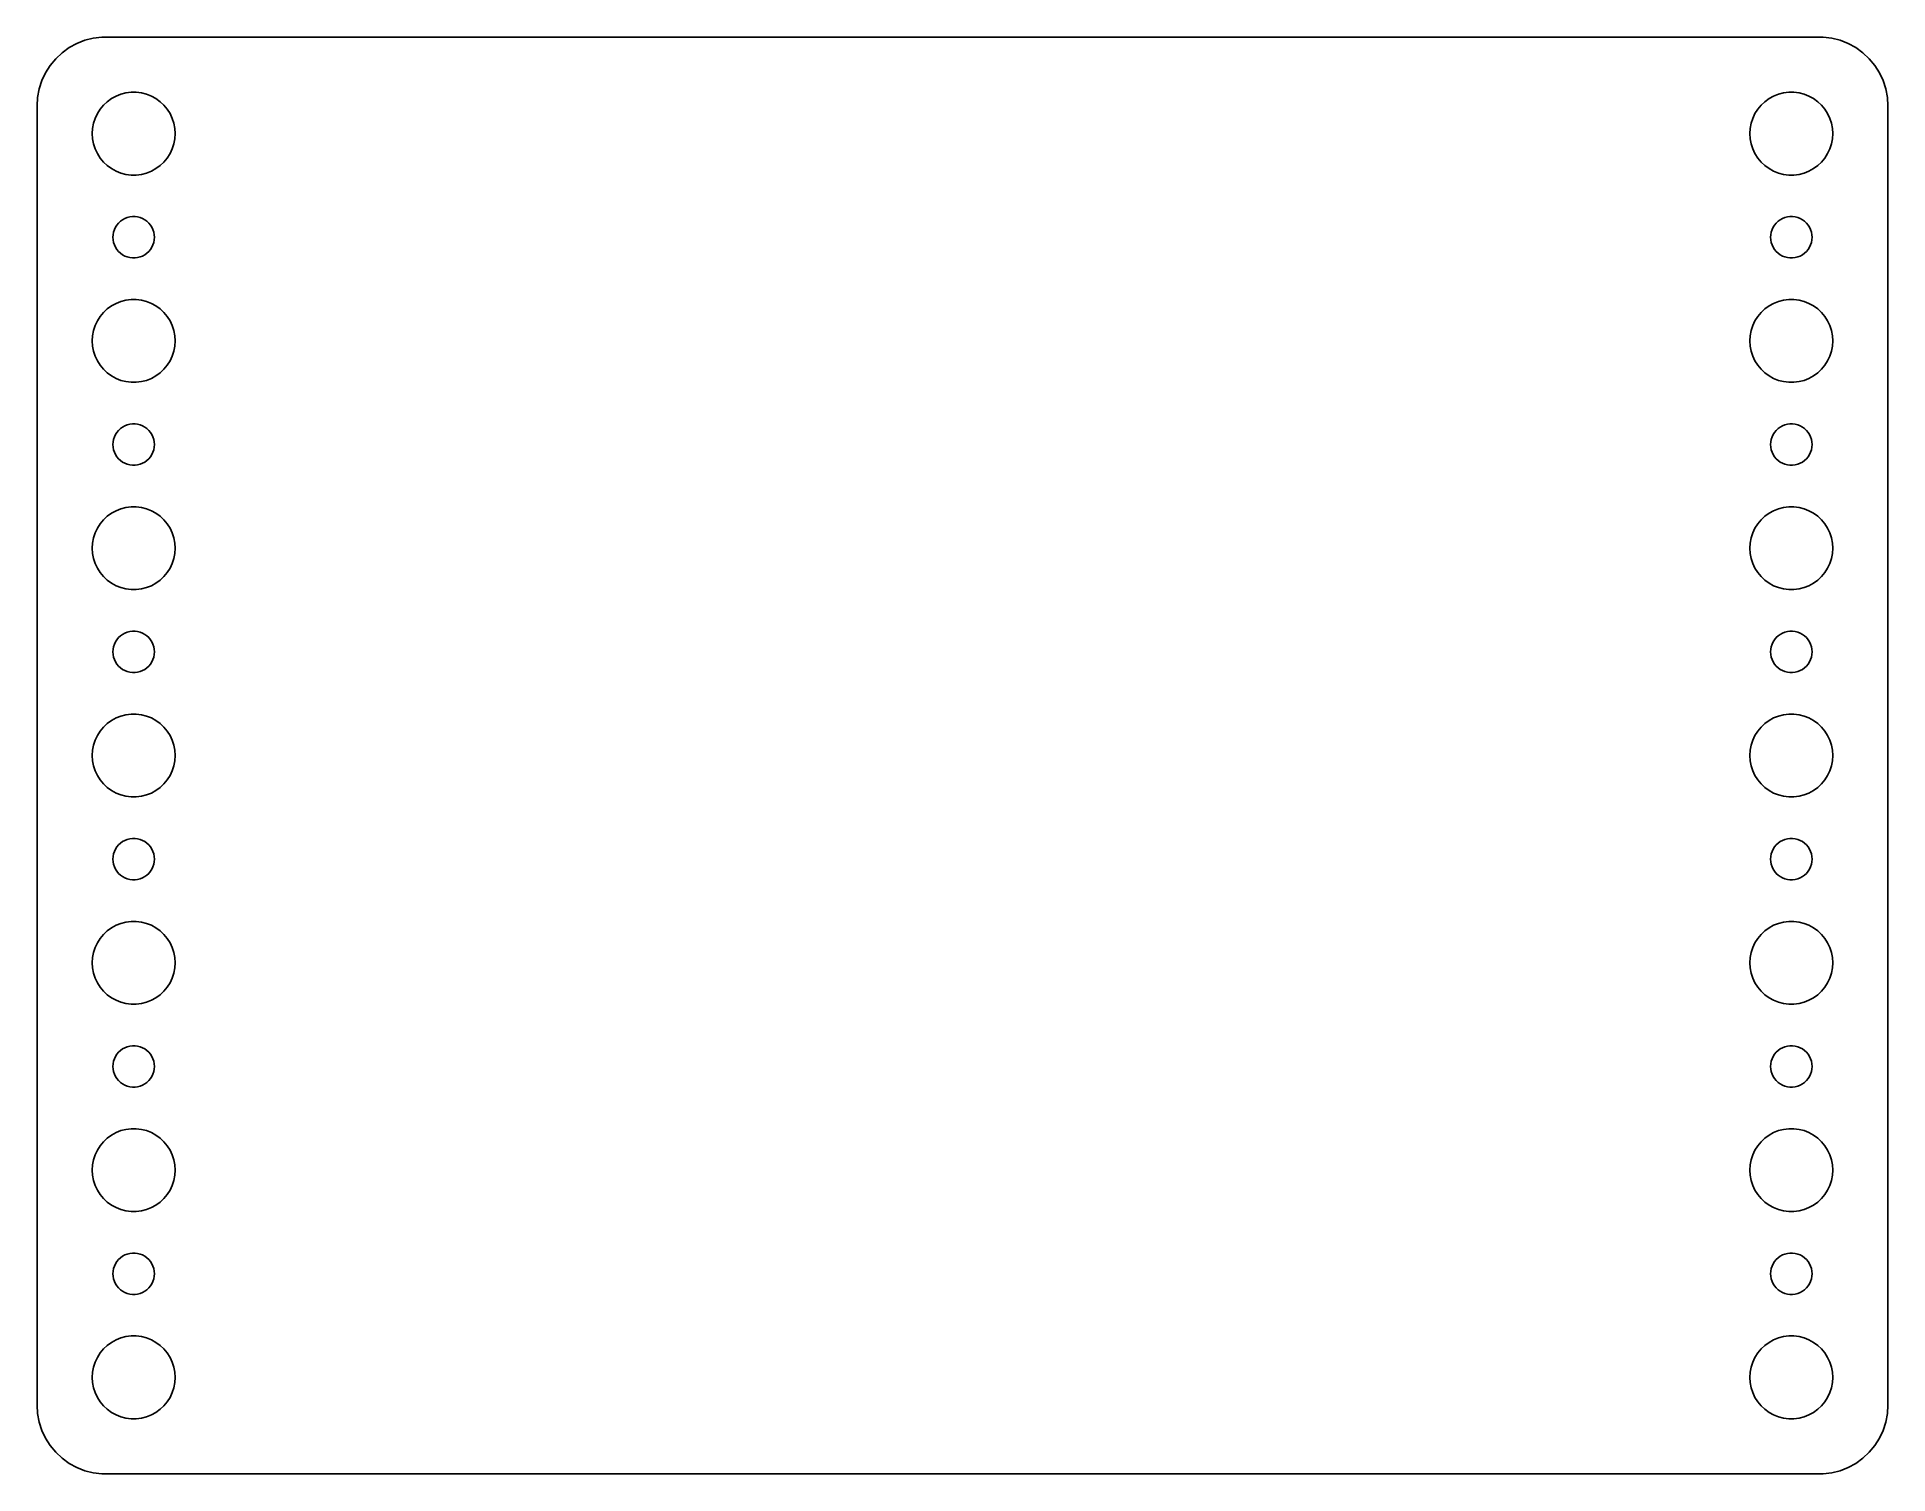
# Model space of a CAD drawing. Header units: metres. Extents: x -67 to 67, y -52 to 52.
import ezdxf

# ---------------------------------------------------------------- set-up
doc = ezdxf.new("R2010")
doc.units = ezdxf.units.M

msp = doc.modelspace()

# ---------------------------------------------------------------- linework, layer by layer
for p, q in [((-64.6791, 51.2216), (-65.1871, 50.8526)), ((-64.1289, 51.5241), (-64.6791, 51.2216)), ((-63.5451, 51.7553), (-64.1289, 51.5241)), ((-62.9369, 51.9114), (-63.5451, 51.7553)), ((-62.3139, 51.9901), (-62.9369, 51.9114)), ((62.3139, 51.9901), (-62.3139, 51.9901)), ((62.9369, 51.9114), (62.3139, 51.9901)), ((63.5451, 51.7553), (62.9369, 51.9114)), ((64.1289, 51.5241), (63.5451, 51.7553)), ((64.6791, 51.2216), (64.1289, 51.5241)), ((65.1871, 50.8526), (64.6791, 51.2216)), ((-66.0451, 49.9389), (-66.3815, 49.4088)), ((-65.6448, 50.4227), (-66.0451, 49.9389)), ((-65.1871, 50.8526), (-65.6448, 50.4227)), ((65.6448, 50.4227), (65.1871, 50.8526)), ((66.0451, 49.9389), (65.6448, 50.4227)), ((66.3815, 49.4088), (66.0451, 49.9389)), ((-66.8429, 48.2434), (-66.9606, 47.6267)), ((-66.6489, 48.8406), (-66.8429, 48.2434)), ((-66.3815, 49.4088), (-66.6489, 48.8406)), ((66.6489, 48.8406), (66.3815, 49.4088)), ((66.8429, 48.2434), (66.6489, 48.8406)), ((66.9606, 47.6267), (66.8429, 48.2434)), ((-66.9606, 47.6267), (-67, 47)), ((-67, 47), (-67, -47)), ((-62.427, 46.7634), (-62.1869, 47.0536)), ((-62.1869, 47.0536), (-61.9123, 47.3115)), ((-61.9123, 47.3115), (-61.6075, 47.533)), ((-61.6075, 47.533), (-61.2773, 47.7145)), ((-61.2773, 47.7145), (-60.927, 47.8532)), ((-60.927, 47.8532), (-60.5621, 47.9469)), ((-60.5621, 47.9469), (-60.1884, 47.9941)), ((-60.1884, 47.9941), (-59.8116, 47.9941)), ((-59.8116, 47.9941), (-59.4379, 47.9469)), ((-59.4379, 47.9469), (-59.0729, 47.8532)), ((-59.0729, 47.8532), (-58.7227, 47.7145)), ((-58.7227, 47.7145), (-58.3925, 47.533)), ((-58.3925, 47.533), (-58.0877, 47.3115)), ((-58.0877, 47.3115), (-57.8131, 47.0536)), ((-57.8131, 47.0536), (-57.5729, 46.7634)), ((57.5729, 46.7634), (57.8131, 47.0536)), ((57.8131, 47.0536), (58.0877, 47.3115)), ((58.0877, 47.3115), (58.3925, 47.533)), ((58.3925, 47.533), (58.7227, 47.7145)), ((58.7227, 47.7145), (59.0729, 47.8532)), ((59.0729, 47.8532), (59.4379, 47.9469)), ((59.4379, 47.9469), (59.8116, 47.9941)), ((59.8116, 47.9941), (60.1884, 47.9941)), ((60.1884, 47.9941), (60.5621, 47.9469)), ((60.5621, 47.9469), (60.927, 47.8532)), ((60.927, 47.8532), (61.2773, 47.7145)), ((61.2773, 47.7145), (61.6075, 47.533)), ((61.6075, 47.533), (61.9123, 47.3115)), ((61.9123, 47.3115), (62.1869, 47.0536)), ((62.1869, 47.0536), (62.427, 46.7634)), ((67, 47), (66.9606, 47.6267)), ((67, -47), (67, 47)), ((-62.9763, 45.376), (-62.9057, 45.7461)), ((-62.9057, 45.7461), (-62.7893, 46.1044)), ((-62.7893, 46.1044), (-62.6289, 46.4453)), ((-62.6289, 46.4453), (-62.427, 46.7634)), ((-57.5729, 46.7634), (-57.3711, 46.4453)), ((-57.3711, 46.4453), (-57.2107, 46.1044)), ((-57.2107, 46.1044), (-57.0942, 45.7461)), ((-57.0942, 45.7461), (-57.0237, 45.376)), ((57.0237, 45.376), (57.0942, 45.7461)), ((57.0942, 45.7461), (57.2107, 46.1044)), ((57.2107, 46.1044), (57.3711, 46.4453)), ((57.3711, 46.4453), (57.5729, 46.7634)), ((62.427, 46.7634), (62.6289, 46.4453)), ((62.6289, 46.4453), (62.7893, 46.1044)), ((62.7893, 46.1044), (62.9057, 45.7461)), ((62.9057, 45.7461), (62.9763, 45.376)), ((-63, 45), (-62.9763, 45.376)), ((-62.9763, 44.624), (-63, 45)), ((-62.9057, 44.2539), (-62.9763, 44.624)), ((-62.7893, 43.8956), (-62.9057, 44.2539)), ((-57.0942, 44.2539), (-57.2107, 43.8956)), ((-57.0237, 44.624), (-57.0942, 44.2539)), ((-57.0237, 45.376), (-57, 45)), ((-57, 45), (-57.0237, 44.624)), ((57, 45), (57.0237, 45.376)), ((57.0237, 44.624), (57, 45)), ((57.0942, 44.2539), (57.0237, 44.624)), ((57.2107, 43.8956), (57.0942, 44.2539)), ((62.9057, 44.2539), (62.7893, 43.8956)), ((62.9763, 44.624), (62.9057, 44.2539)), ((62.9763, 45.376), (63, 45)), ((63, 45), (62.9763, 44.624)), ((-62.6289, 43.5547), (-62.7893, 43.8956)), ((-62.427, 43.2366), (-62.6289, 43.5547)), ((-62.1869, 42.9464), (-62.427, 43.2366)), ((-61.9123, 42.6885), (-62.1869, 42.9464)), ((-57.8131, 42.9464), (-58.0877, 42.6885)), ((-57.5729, 43.2366), (-57.8131, 42.9464)), ((-57.3711, 43.5547), (-57.5729, 43.2366)), ((-57.2107, 43.8956), (-57.3711, 43.5547)), ((57.3711, 43.5547), (57.2107, 43.8956)), ((57.5729, 43.2366), (57.3711, 43.5547)), ((57.8131, 42.9464), (57.5729, 43.2366)), ((58.0877, 42.6885), (57.8131, 42.9464)), ((62.1869, 42.9464), (61.9123, 42.6885)), ((62.427, 43.2366), (62.1869, 42.9464)), ((62.6289, 43.5547), (62.427, 43.2366)), ((62.7893, 43.8956), (62.6289, 43.5547)), ((-61.6075, 42.467), (-61.9123, 42.6885)), ((-61.2773, 42.2855), (-61.6075, 42.467)), ((-60.927, 42.1468), (-61.2773, 42.2855)), ((-60.5621, 42.0531), (-60.927, 42.1468)), ((-60.1884, 42.0059), (-60.5621, 42.0531)), ((-59.8116, 42.0059), (-60.1884, 42.0059)), ((-59.4379, 42.0531), (-59.8116, 42.0059)), ((-59.0729, 42.1468), (-59.4379, 42.0531)), ((-58.7227, 42.2855), (-59.0729, 42.1468)), ((-58.3925, 42.467), (-58.7227, 42.2855)), ((-58.0877, 42.6885), (-58.3925, 42.467)), ((58.3925, 42.467), (58.0877, 42.6885)), ((58.7227, 42.2855), (58.3925, 42.467)), ((59.0729, 42.1468), (58.7227, 42.2855)), ((59.4379, 42.0531), (59.0729, 42.1468)), ((59.8116, 42.0059), (59.4379, 42.0531)), ((60.1884, 42.0059), (59.8116, 42.0059)), ((60.5621, 42.0531), (60.1884, 42.0059)), ((60.927, 42.1468), (60.5621, 42.0531)), ((61.2773, 42.2855), (60.927, 42.1468)), ((61.6075, 42.467), (61.2773, 42.2855)), ((61.9123, 42.6885), (61.6075, 42.467)), ((-60.6387, 38.8572), (-60.4635, 38.9266)), ((-60.4635, 38.9266), (-60.2811, 38.9734)), ((-60.2811, 38.9734), (-60.0942, 38.997)), ((-60.0942, 38.997), (-59.9058, 38.997)), ((-59.9058, 38.997), (-59.7189, 38.9734)), ((-59.7189, 38.9734), (-59.5365, 38.9266)), ((-59.5365, 38.9266), (-59.3613, 38.8572)), ((59.3613, 38.8572), (59.5365, 38.9266)), ((59.5365, 38.9266), (59.7189, 38.9734)), ((59.7189, 38.9734), (59.9058, 38.997)), ((59.9058, 38.997), (60.0942, 38.997)), ((60.0942, 38.997), (60.2811, 38.9734)), ((60.2811, 38.9734), (60.4635, 38.9266)), ((60.4635, 38.9266), (60.6387, 38.8572)), ((-61.5, 37.5), (-61.4882, 37.688)), ((-61.4882, 37.688), (-61.4529, 37.873)), ((-61.4529, 37.873), (-61.3947, 38.0522)), ((-61.3947, 38.0522), (-61.3145, 38.2226)), ((-61.3145, 38.2226), (-61.2135, 38.3817)), ((-61.2135, 38.3817), (-61.0934, 38.5268)), ((-61.0934, 38.5268), (-60.9561, 38.6558)), ((-60.9561, 38.6558), (-60.8037, 38.7665)), ((-60.8037, 38.7665), (-60.6387, 38.8572)), ((-59.3613, 38.8572), (-59.1963, 38.7665)), ((-59.1963, 38.7665), (-59.0439, 38.6558)), ((-59.0439, 38.6558), (-58.9065, 38.5268)), ((-58.9065, 38.5268), (-58.7865, 38.3817)), ((-58.7865, 38.3817), (-58.6855, 38.2226)), ((-58.6855, 38.2226), (-58.6053, 38.0522)), ((-58.6053, 38.0522), (-58.5471, 37.873)), ((-58.5471, 37.873), (-58.5118, 37.688)), ((-58.5118, 37.688), (-58.5, 37.5)), ((58.5, 37.5), (58.5118, 37.688)), ((58.5118, 37.688), (58.5471, 37.873)), ((58.5471, 37.873), (58.6053, 38.0522)), ((58.6053, 38.0522), (58.6855, 38.2226)), ((58.6855, 38.2226), (58.7865, 38.3817)), ((58.7865, 38.3817), (58.9065, 38.5268)), ((58.9065, 38.5268), (59.0439, 38.6558)), ((59.0439, 38.6558), (59.1963, 38.7665)), ((59.1963, 38.7665), (59.3613, 38.8572)), ((60.6387, 38.8572), (60.8037, 38.7665)), ((60.8037, 38.7665), (60.9561, 38.6558)), ((60.9561, 38.6558), (61.0934, 38.5268)), ((61.0934, 38.5268), (61.2135, 38.3817)), ((61.2135, 38.3817), (61.3145, 38.2226)), ((61.3145, 38.2226), (61.3947, 38.0522)), ((61.3947, 38.0522), (61.4529, 37.873)), ((61.4529, 37.873), (61.4882, 37.688)), ((61.4882, 37.688), (61.5, 37.5)), ((-61.4882, 37.312), (-61.5, 37.5)), ((-61.4529, 37.127), (-61.4882, 37.312)), ((-61.3947, 36.9478), (-61.4529, 37.127)), ((-61.3145, 36.7774), (-61.3947, 36.9478)), ((-61.2135, 36.6183), (-61.3145, 36.7774)), ((-61.0934, 36.4732), (-61.2135, 36.6183)), ((-60.9561, 36.3442), (-61.0934, 36.4732)), ((-60.8037, 36.2335), (-60.9561, 36.3442)), ((-60.6387, 36.1428), (-60.8037, 36.2335)), ((-59.1963, 36.2335), (-59.3613, 36.1428)), ((-59.0439, 36.3442), (-59.1963, 36.2335)), ((-58.9065, 36.4732), (-59.0439, 36.3442)), ((-58.7865, 36.6183), (-58.9065, 36.4732)), ((-58.6855, 36.7774), (-58.7865, 36.6183)), ((-58.6053, 36.9478), (-58.6855, 36.7774)), ((-58.5471, 37.127), (-58.6053, 36.9478)), ((-58.5118, 37.312), (-58.5471, 37.127)), ((-58.5, 37.5), (-58.5118, 37.312)), ((58.5118, 37.312), (58.5, 37.5)), ((58.5471, 37.127), (58.5118, 37.312)), ((58.6053, 36.9478), (58.5471, 37.127)), ((58.6855, 36.7774), (58.6053, 36.9478)), ((58.7865, 36.6183), (58.6855, 36.7774)), ((58.9065, 36.4732), (58.7865, 36.6183)), ((59.0439, 36.3442), (58.9065, 36.4732)), ((59.1963, 36.2335), (59.0439, 36.3442)), ((59.3613, 36.1428), (59.1963, 36.2335)), ((60.8037, 36.2335), (60.6387, 36.1428)), ((60.9561, 36.3442), (60.8037, 36.2335)), ((61.0934, 36.4732), (60.9561, 36.3442)), ((61.2135, 36.6183), (61.0934, 36.4732)), ((61.3145, 36.7774), (61.2135, 36.6183)), ((61.3947, 36.9478), (61.3145, 36.7774)), ((61.4529, 37.127), (61.3947, 36.9478)), ((61.4882, 37.312), (61.4529, 37.127)), ((61.5, 37.5), (61.4882, 37.312)), ((-60.4635, 36.0734), (-60.6387, 36.1428)), ((-60.2811, 36.0266), (-60.4635, 36.0734)), ((-60.0942, 36.003), (-60.2811, 36.0266)), ((-59.9058, 36.003), (-60.0942, 36.003)), ((-59.7189, 36.0266), (-59.9058, 36.003)), ((-59.5365, 36.0734), (-59.7189, 36.0266)), ((-59.3613, 36.1428), (-59.5365, 36.0734)), ((59.5365, 36.0734), (59.3613, 36.1428)), ((59.7189, 36.0266), (59.5365, 36.0734)), ((59.9058, 36.003), (59.7189, 36.0266)), ((60.0942, 36.003), (59.9058, 36.003)), ((60.2811, 36.0266), (60.0942, 36.003)), ((60.4635, 36.0734), (60.2811, 36.0266)), ((60.6387, 36.1428), (60.4635, 36.0734)), ((-62.1869, 32.0536), (-61.9123, 32.3115)), ((-61.9123, 32.3115), (-61.6075, 32.533)), ((-61.6075, 32.533), (-61.2773, 32.7145)), ((-61.2773, 32.7145), (-60.927, 32.8532)), ((-60.927, 32.8532), (-60.5621, 32.9469)), ((-60.5621, 32.9469), (-60.1884, 32.9941)), ((-60.1884, 32.9941), (-59.8116, 32.9941)), ((-59.8116, 32.9941), (-59.4379, 32.9469)), ((-59.4379, 32.9469), (-59.0729, 32.8532)), ((-59.0729, 32.8532), (-58.7227, 32.7145)), ((-58.7227, 32.7145), (-58.3925, 32.533)), ((-58.3925, 32.533), (-58.0877, 32.3115)), ((-58.0877, 32.3115), (-57.8131, 32.0536)), ((57.8131, 32.0536), (58.0877, 32.3115)), ((58.0877, 32.3115), (58.3925, 32.533)), ((58.3925, 32.533), (58.7227, 32.7145)), ((58.7227, 32.7145), (59.0729, 32.8532)), ((59.0729, 32.8532), (59.4379, 32.9469)), ((59.4379, 32.9469), (59.8116, 32.9941)), ((59.8116, 32.9941), (60.1884, 32.9941)), ((60.1884, 32.9941), (60.5621, 32.9469)), ((60.5621, 32.9469), (60.927, 32.8532)), ((60.927, 32.8532), (61.2773, 32.7145)), ((61.2773, 32.7145), (61.6075, 32.533)), ((61.6075, 32.533), (61.9123, 32.3115)), ((61.9123, 32.3115), (62.1869, 32.0536)), ((-62.9057, 30.7461), (-62.7893, 31.1044)), ((-62.7893, 31.1044), (-62.6289, 31.4453)), ((-62.6289, 31.4453), (-62.427, 31.7634)), ((-62.427, 31.7634), (-62.1869, 32.0536)), ((-57.8131, 32.0536), (-57.5729, 31.7634)), ((-57.5729, 31.7634), (-57.3711, 31.4453)), ((-57.3711, 31.4453), (-57.2107, 31.1044)), ((-57.2107, 31.1044), (-57.0942, 30.7461)), ((57.0942, 30.7461), (57.2107, 31.1044)), ((57.2107, 31.1044), (57.3711, 31.4453)), ((57.3711, 31.4453), (57.5729, 31.7634)), ((57.5729, 31.7634), (57.8131, 32.0536)), ((62.1869, 32.0536), (62.427, 31.7634)), ((62.427, 31.7634), (62.6289, 31.4453)), ((62.6289, 31.4453), (62.7893, 31.1044)), ((62.7893, 31.1044), (62.9057, 30.7461)), ((-63, 30), (-62.9763, 30.376)), ((-62.9763, 29.624), (-63, 30)), ((-62.9763, 30.376), (-62.9057, 30.7461)), ((-62.9057, 29.2539), (-62.9763, 29.624)), ((-57.0942, 30.7461), (-57.0237, 30.376)), ((-57.0237, 29.624), (-57.0942, 29.2539)), ((-57.0237, 30.376), (-57, 30)), ((-57, 30), (-57.0237, 29.624)), ((57, 30), (57.0237, 30.376)), ((57.0237, 29.624), (57, 30)), ((57.0237, 30.376), (57.0942, 30.7461)), ((57.0942, 29.2539), (57.0237, 29.624)), ((62.9057, 30.7461), (62.9763, 30.376)), ((62.9763, 29.624), (62.9057, 29.2539)), ((62.9763, 30.376), (63, 30)), ((63, 30), (62.9763, 29.624)), ((-62.7893, 28.8956), (-62.9057, 29.2539)), ((-62.6289, 28.5547), (-62.7893, 28.8956)), ((-62.427, 28.2366), (-62.6289, 28.5547)), ((-62.1869, 27.9464), (-62.427, 28.2366)), ((-57.5729, 28.2366), (-57.8131, 27.9464)), ((-57.3711, 28.5547), (-57.5729, 28.2366)), ((-57.2107, 28.8956), (-57.3711, 28.5547)), ((-57.0942, 29.2539), (-57.2107, 28.8956)), ((57.2107, 28.8956), (57.0942, 29.2539)), ((57.3711, 28.5547), (57.2107, 28.8956)), ((57.5729, 28.2366), (57.3711, 28.5547)), ((57.8131, 27.9464), (57.5729, 28.2366)), ((62.427, 28.2366), (62.1869, 27.9464)), ((62.6289, 28.5547), (62.427, 28.2366)), ((62.7893, 28.8956), (62.6289, 28.5547)), ((62.9057, 29.2539), (62.7893, 28.8956)), ((-61.9123, 27.6884), (-62.1869, 27.9464)), ((-61.6075, 27.467), (-61.9123, 27.6884)), ((-61.2773, 27.2855), (-61.6075, 27.467)), ((-60.927, 27.1468), (-61.2773, 27.2855)), ((-60.5621, 27.0531), (-60.927, 27.1468)), ((-60.1884, 27.0059), (-60.5621, 27.0531)), ((-59.8116, 27.0059), (-60.1884, 27.0059)), ((-59.4379, 27.0531), (-59.8116, 27.0059)), ((-59.0729, 27.1468), (-59.4379, 27.0531)), ((-58.7227, 27.2855), (-59.0729, 27.1468)), ((-58.3925, 27.467), (-58.7227, 27.2855)), ((-58.0877, 27.6884), (-58.3925, 27.467)), ((-57.8131, 27.9464), (-58.0877, 27.6884)), ((58.0877, 27.6884), (57.8131, 27.9464)), ((58.3925, 27.467), (58.0877, 27.6884)), ((58.7227, 27.2855), (58.3925, 27.467)), ((59.0729, 27.1468), (58.7227, 27.2855)), ((59.4379, 27.0531), (59.0729, 27.1468)), ((59.8116, 27.0059), (59.4379, 27.0531)), ((60.1884, 27.0059), (59.8116, 27.0059)), ((60.5621, 27.0531), (60.1884, 27.0059)), ((60.927, 27.1468), (60.5621, 27.0531)), ((61.2773, 27.2855), (60.927, 27.1468)), ((61.6075, 27.467), (61.2773, 27.2855)), ((61.9123, 27.6884), (61.6075, 27.467)), ((62.1869, 27.9464), (61.9123, 27.6884)), ((-61.4882, 22.688), (-61.4529, 22.873)), ((-61.4529, 22.873), (-61.3947, 23.0522)), ((-61.3947, 23.0522), (-61.3145, 23.2226)), ((-61.3145, 23.2226), (-61.2135, 23.3817)), ((-61.2135, 23.3817), (-61.0934, 23.5268)), ((-61.0934, 23.5268), (-60.9561, 23.6558)), ((-60.9561, 23.6558), (-60.8037, 23.7665)), ((-60.8037, 23.7665), (-60.6387, 23.8572)), ((-60.6387, 23.8572), (-60.4635, 23.9266)), ((-60.4635, 23.9266), (-60.2811, 23.9734)), ((-60.2811, 23.9734), (-60.0942, 23.997)), ((-60.0942, 23.997), (-59.9058, 23.997)), ((-59.9058, 23.997), (-59.7189, 23.9734)), ((-59.7189, 23.9734), (-59.5365, 23.9266)), ((-59.5365, 23.9266), (-59.3613, 23.8572)), ((-59.3613, 23.8572), (-59.1963, 23.7665)), ((-59.1963, 23.7665), (-59.0439, 23.6558)), ((-59.0439, 23.6558), (-58.9065, 23.5268)), ((-58.9065, 23.5268), (-58.7865, 23.3817)), ((-58.7865, 23.3817), (-58.6855, 23.2226)), ((-58.6855, 23.2226), (-58.6053, 23.0522)), ((-58.6053, 23.0522), (-58.5471, 22.873)), ((-58.5471, 22.873), (-58.5118, 22.688)), ((58.5118, 22.688), (58.5471, 22.873)), ((58.5471, 22.873), (58.6053, 23.0522)), ((58.6053, 23.0522), (58.6855, 23.2226)), ((58.6855, 23.2226), (58.7865, 23.3817)), ((58.7865, 23.3817), (58.9065, 23.5268)), ((58.9065, 23.5268), (59.0439, 23.6558)), ((59.0439, 23.6558), (59.1963, 23.7665)), ((59.1963, 23.7665), (59.3613, 23.8572)), ((59.3613, 23.8572), (59.5365, 23.9266)), ((59.5365, 23.9266), (59.7189, 23.9734)), ((59.7189, 23.9734), (59.9058, 23.997)), ((59.9058, 23.997), (60.0942, 23.997)), ((60.0942, 23.997), (60.2811, 23.9734)), ((60.2811, 23.9734), (60.4635, 23.9266)), ((60.4635, 23.9266), (60.6387, 23.8572)), ((60.6387, 23.8572), (60.8037, 23.7665)), ((60.8037, 23.7665), (60.9561, 23.6558)), ((60.9561, 23.6558), (61.0934, 23.5268)), ((61.0934, 23.5268), (61.2135, 23.3817)), ((61.2135, 23.3817), (61.3145, 23.2226)), ((61.3145, 23.2226), (61.3947, 23.0522)), ((61.3947, 23.0522), (61.4529, 22.873)), ((61.4529, 22.873), (61.4882, 22.688)), ((-61.5, 22.5), (-61.4882, 22.688)), ((-61.4882, 22.312), (-61.5, 22.5)), ((-61.4529, 22.127), (-61.4882, 22.312)), ((-61.3947, 21.9478), (-61.4529, 22.127)), ((-61.3145, 21.7774), (-61.3947, 21.9478)), ((-61.2135, 21.6183), (-61.3145, 21.7774)), ((-61.0934, 21.4732), (-61.2135, 21.6183)), ((-60.9561, 21.3442), (-61.0934, 21.4732)), ((-58.9065, 21.4732), (-59.0439, 21.3442)), ((-58.7865, 21.6183), (-58.9065, 21.4732)), ((-58.6855, 21.7774), (-58.7865, 21.6183)), ((-58.6053, 21.9478), (-58.6855, 21.7774)), ((-58.5471, 22.127), (-58.6053, 21.9478)), ((-58.5118, 22.312), (-58.5471, 22.127)), ((-58.5118, 22.688), (-58.5, 22.5)), ((-58.5, 22.5), (-58.5118, 22.312)), ((58.5, 22.5), (58.5118, 22.688)), ((58.5118, 22.312), (58.5, 22.5)), ((58.5471, 22.127), (58.5118, 22.312)), ((58.6053, 21.9478), (58.5471, 22.127)), ((58.6855, 21.7774), (58.6053, 21.9478)), ((58.7865, 21.6183), (58.6855, 21.7774)), ((58.9065, 21.4732), (58.7865, 21.6183)), ((59.0439, 21.3442), (58.9065, 21.4732)), ((61.0934, 21.4732), (60.9561, 21.3442)), ((61.2135, 21.6183), (61.0934, 21.4732)), ((61.3145, 21.7774), (61.2135, 21.6183)), ((61.3947, 21.9478), (61.3145, 21.7774)), ((61.4529, 22.127), (61.3947, 21.9478)), ((61.4882, 22.312), (61.4529, 22.127)), ((61.4882, 22.688), (61.5, 22.5)), ((61.5, 22.5), (61.4882, 22.312)), ((-60.8037, 21.2335), (-60.9561, 21.3442)), ((-60.6387, 21.1427), (-60.8037, 21.2335)), ((-60.4635, 21.0734), (-60.6387, 21.1427)), ((-60.2811, 21.0266), (-60.4635, 21.0734)), ((-60.0942, 21.003), (-60.2811, 21.0266)), ((-59.9058, 21.003), (-60.0942, 21.003)), ((-59.7189, 21.0266), (-59.9058, 21.003)), ((-59.5365, 21.0734), (-59.7189, 21.0266)), ((-59.3613, 21.1427), (-59.5365, 21.0734)), ((-59.1963, 21.2335), (-59.3613, 21.1427)), ((-59.0439, 21.3442), (-59.1963, 21.2335)), ((59.1963, 21.2335), (59.0439, 21.3442)), ((59.3613, 21.1427), (59.1963, 21.2335)), ((59.5365, 21.0734), (59.3613, 21.1427)), ((59.7189, 21.0266), (59.5365, 21.0734)), ((59.9058, 21.003), (59.7189, 21.0266)), ((60.0942, 21.003), (59.9058, 21.003)), ((60.2811, 21.0266), (60.0942, 21.003)), ((60.4635, 21.0734), (60.2811, 21.0266)), ((60.6387, 21.1427), (60.4635, 21.0734)), ((60.8037, 21.2335), (60.6387, 21.1427)), ((60.9561, 21.3442), (60.8037, 21.2335)), ((-61.9123, 17.3115), (-61.6075, 17.533)), ((-61.6075, 17.533), (-61.2773, 17.7145)), ((-61.2773, 17.7145), (-60.927, 17.8532)), ((-60.927, 17.8532), (-60.5621, 17.9469)), ((-60.5621, 17.9469), (-60.1884, 17.9941)), ((-60.1884, 17.9941), (-59.8116, 17.9941)), ((-59.8116, 17.9941), (-59.4379, 17.9469)), ((-59.4379, 17.9469), (-59.0729, 17.8532)), ((-59.0729, 17.8532), (-58.7227, 17.7145)), ((-58.7227, 17.7145), (-58.3925, 17.533)), ((-58.3925, 17.533), (-58.0877, 17.3115)), ((58.0877, 17.3115), (58.3925, 17.533)), ((58.3925, 17.533), (58.7227, 17.7145)), ((58.7227, 17.7145), (59.0729, 17.8532)), ((59.0729, 17.8532), (59.4379, 17.9469)), ((59.4379, 17.9469), (59.8116, 17.9941)), ((59.8116, 17.9941), (60.1884, 17.9941)), ((60.1884, 17.9941), (60.5621, 17.9469)), ((60.5621, 17.9469), (60.927, 17.8532)), ((60.927, 17.8532), (61.2773, 17.7145)), ((61.2773, 17.7145), (61.6075, 17.533)), ((61.6075, 17.533), (61.9123, 17.3115)), ((-62.9057, 15.7461), (-62.7893, 16.1044)), ((-62.7893, 16.1044), (-62.6289, 16.4453)), ((-62.6289, 16.4453), (-62.427, 16.7634)), ((-62.427, 16.7634), (-62.1869, 17.0536)), ((-62.1869, 17.0536), (-61.9123, 17.3115)), ((-58.0877, 17.3115), (-57.8131, 17.0536)), ((-57.8131, 17.0536), (-57.5729, 16.7634)), ((-57.5729, 16.7634), (-57.3711, 16.4453)), ((-57.3711, 16.4453), (-57.2107, 16.1044)), ((-57.2107, 16.1044), (-57.0942, 15.7461)), ((57.0942, 15.7461), (57.2107, 16.1044)), ((57.2107, 16.1044), (57.3711, 16.4453)), ((57.3711, 16.4453), (57.5729, 16.7634)), ((57.5729, 16.7634), (57.8131, 17.0536)), ((57.8131, 17.0536), (58.0877, 17.3115)), ((61.9123, 17.3115), (62.1869, 17.0536)), ((62.1869, 17.0536), (62.427, 16.7634)), ((62.427, 16.7634), (62.6289, 16.4453)), ((62.6289, 16.4453), (62.7893, 16.1044)), ((62.7893, 16.1044), (62.9057, 15.7461)), ((-63, 15), (-62.9763, 15.376)), ((-62.9763, 14.624), (-63, 15)), ((-62.9763, 15.376), (-62.9057, 15.7461)), ((-57.0942, 15.7461), (-57.0237, 15.376)), ((-57.0237, 15.376), (-57, 15)), ((-57, 15), (-57.0237, 14.624)), ((57, 15), (57.0237, 15.376)), ((57.0237, 14.624), (57, 15)), ((57.0237, 15.376), (57.0942, 15.7461)), ((62.9057, 15.7461), (62.9763, 15.376)), ((62.9763, 15.376), (63, 15)), ((63, 15), (62.9763, 14.624)), ((-62.9057, 14.2539), (-62.9763, 14.624)), ((-62.7893, 13.8956), (-62.9057, 14.2539)), ((-62.6289, 13.5547), (-62.7893, 13.8956)), ((-62.427, 13.2366), (-62.6289, 13.5547)), ((-57.3711, 13.5547), (-57.5729, 13.2366)), ((-57.2107, 13.8956), (-57.3711, 13.5547)), ((-57.0942, 14.2539), (-57.2107, 13.8956)), ((-57.0237, 14.624), (-57.0942, 14.2539)), ((57.0942, 14.2539), (57.0237, 14.624)), ((57.2107, 13.8956), (57.0942, 14.2539)), ((57.3711, 13.5547), (57.2107, 13.8956)), ((57.5729, 13.2366), (57.3711, 13.5547)), ((62.6289, 13.5547), (62.427, 13.2366)), ((62.7893, 13.8956), (62.6289, 13.5547)), ((62.9057, 14.2539), (62.7893, 13.8956)), ((62.9763, 14.624), (62.9057, 14.2539)), ((-62.1869, 12.9464), (-62.427, 13.2366)), ((-61.9123, 12.6884), (-62.1869, 12.9464)), ((-61.6075, 12.467), (-61.9123, 12.6884)), ((-61.2773, 12.2855), (-61.6075, 12.467)), ((-60.927, 12.1468), (-61.2773, 12.2855)), ((-60.5621, 12.0531), (-60.927, 12.1468)), ((-59.0729, 12.1468), (-59.4379, 12.0531)), ((-58.7227, 12.2855), (-59.0729, 12.1468)), ((-58.3925, 12.467), (-58.7227, 12.2855)), ((-58.0877, 12.6884), (-58.3925, 12.467)), ((-57.8131, 12.9464), (-58.0877, 12.6884)), ((-57.5729, 13.2366), (-57.8131, 12.9464)), ((57.8131, 12.9464), (57.5729, 13.2366)), ((58.0877, 12.6884), (57.8131, 12.9464)), ((58.3925, 12.467), (58.0877, 12.6884)), ((58.7227, 12.2855), (58.3925, 12.467)), ((59.0729, 12.1468), (58.7227, 12.2855)), ((59.4379, 12.0531), (59.0729, 12.1468)), ((60.927, 12.1468), (60.5621, 12.0531)), ((61.2773, 12.2855), (60.927, 12.1468)), ((61.6075, 12.467), (61.2773, 12.2855)), ((61.9123, 12.6884), (61.6075, 12.467)), ((62.1869, 12.9464), (61.9123, 12.6884)), ((62.427, 13.2366), (62.1869, 12.9464)), ((-60.1884, 12.0059), (-60.5621, 12.0531)), ((-59.8116, 12.0059), (-60.1884, 12.0059)), ((-59.4379, 12.0531), (-59.8116, 12.0059)), ((59.8116, 12.0059), (59.4379, 12.0531)), ((60.1884, 12.0059), (59.8116, 12.0059)), ((60.5621, 12.0531), (60.1884, 12.0059)), ((-61.4529, 7.87303), (-61.3947, 8.05219)), ((-61.3947, 8.05219), (-61.3145, 8.22263)), ((-61.3145, 8.22263), (-61.2135, 8.38167)), ((-61.2135, 8.38167), (-61.0934, 8.52681)), ((-61.0934, 8.52681), (-60.9561, 8.65576)), ((-60.9561, 8.65576), (-60.8037, 8.76648)), ((-60.8037, 8.76648), (-60.6387, 8.85724)), ((-60.6387, 8.85724), (-60.4635, 8.92657)), ((-60.4635, 8.92657), (-60.2811, 8.97342)), ((-60.2811, 8.97342), (-60.0942, 8.99704)), ((-60.0942, 8.99704), (-59.9058, 8.99704)), ((-59.9058, 8.99704), (-59.7189, 8.97342)), ((-59.7189, 8.97342), (-59.5365, 8.92657)), ((-59.5365, 8.92657), (-59.3613, 8.85724)), ((-59.3613, 8.85724), (-59.1963, 8.76648)), ((-59.1963, 8.76648), (-59.0439, 8.65576)), ((-59.0439, 8.65576), (-58.9065, 8.52681)), ((-58.9065, 8.52681), (-58.7865, 8.38167)), ((-58.7865, 8.38167), (-58.6855, 8.22263)), ((-58.6855, 8.22263), (-58.6053, 8.05219)), ((-58.6053, 8.05219), (-58.5471, 7.87303)), ((58.5471, 7.87303), (58.6053, 8.05219)), ((58.6053, 8.05219), (58.6855, 8.22263)), ((58.6855, 8.22263), (58.7865, 8.38167)), ((58.7865, 8.38167), (58.9065, 8.52681)), ((58.9065, 8.52681), (59.0439, 8.65576)), ((59.0439, 8.65576), (59.1963, 8.76648)), ((59.1963, 8.76648), (59.3613, 8.85724)), ((59.3613, 8.85724), (59.5365, 8.92657)), ((59.5365, 8.92657), (59.7189, 8.97342)), ((59.7189, 8.97342), (59.9058, 8.99704)), ((59.9058, 8.99704), (60.0942, 8.99704)), ((60.0942, 8.99704), (60.2811, 8.97342)), ((60.2811, 8.97342), (60.4635, 8.92657)), ((60.4635, 8.92657), (60.6387, 8.85724)), ((60.6387, 8.85724), (60.8037, 8.76648)), ((60.8037, 8.76648), (60.9561, 8.65576)), ((60.9561, 8.65576), (61.0934, 8.52681)), ((61.0934, 8.52681), (61.2135, 8.38167)), ((61.2135, 8.38167), (61.3145, 8.22263)), ((61.3145, 8.22263), (61.3947, 8.05219)), ((61.3947, 8.05219), (61.4529, 7.87303)), ((-61.5, 7.5), (-61.4882, 7.68799)), ((-61.4882, 7.312), (-61.5, 7.5)), ((-61.4882, 7.68799), (-61.4529, 7.87303)), ((-61.4529, 7.12695), (-61.4882, 7.312)), ((-61.3947, 6.9478), (-61.4529, 7.12695)), ((-61.3145, 6.77736), (-61.3947, 6.9478)), ((-61.2135, 6.61832), (-61.3145, 6.77736)), ((-58.6855, 6.77736), (-58.7865, 6.61832)), ((-58.6053, 6.9478), (-58.6855, 6.77736)), ((-58.5471, 7.12695), (-58.6053, 6.9478)), ((-58.5471, 7.87303), (-58.5118, 7.68799)), ((-58.5118, 7.312), (-58.5471, 7.12695)), ((-58.5118, 7.68799), (-58.5, 7.5)), ((-58.5, 7.5), (-58.5118, 7.312)), ((58.5, 7.5), (58.5118, 7.68799)), ((58.5118, 7.312), (58.5, 7.5)), ((58.5118, 7.68799), (58.5471, 7.87303)), ((58.5471, 7.12695), (58.5118, 7.312)), ((58.6053, 6.9478), (58.5471, 7.12695)), ((58.6855, 6.77736), (58.6053, 6.9478)), ((58.7865, 6.61832), (58.6855, 6.77736)), ((61.3145, 6.77736), (61.2135, 6.61832)), ((61.3947, 6.9478), (61.3145, 6.77736)), ((61.4529, 7.12695), (61.3947, 6.9478)), ((61.4529, 7.87303), (61.4882, 7.68799)), ((61.4882, 7.312), (61.4529, 7.12695)), ((61.4882, 7.68799), (61.5, 7.5)), ((61.5, 7.5), (61.4882, 7.312)), ((-61.0934, 6.47318), (-61.2135, 6.61832)), ((-60.9561, 6.34422), (-61.0934, 6.47318)), ((-60.8037, 6.23351), (-60.9561, 6.34422)), ((-60.6387, 6.14275), (-60.8037, 6.23351)), ((-60.4635, 6.07341), (-60.6387, 6.14275)), ((-60.2811, 6.02657), (-60.4635, 6.07341)), ((-60.0942, 6.00294), (-60.2811, 6.02657)), ((-59.9058, 6.00294), (-60.0942, 6.00294)), ((-59.7189, 6.02657), (-59.9058, 6.00294)), ((-59.5365, 6.07341), (-59.7189, 6.02657)), ((-59.3613, 6.14275), (-59.5365, 6.07341)), ((-59.1963, 6.23351), (-59.3613, 6.14275)), ((-59.0439, 6.34422), (-59.1963, 6.23351)), ((-58.9065, 6.47318), (-59.0439, 6.34422)), ((-58.7865, 6.61832), (-58.9065, 6.47318)), ((58.9065, 6.47318), (58.7865, 6.61832)), ((59.0439, 6.34422), (58.9065, 6.47318)), ((59.1963, 6.23351), (59.0439, 6.34422)), ((59.3613, 6.14275), (59.1963, 6.23351)), ((59.5365, 6.07341), (59.3613, 6.14275)), ((59.7189, 6.02657), (59.5365, 6.07341)), ((59.9058, 6.00294), (59.7189, 6.02657)), ((60.0942, 6.00294), (59.9058, 6.00294)), ((60.2811, 6.02657), (60.0942, 6.00294)), ((60.4635, 6.07341), (60.2811, 6.02657)), ((60.6387, 6.14275), (60.4635, 6.07341)), ((60.8037, 6.23351), (60.6387, 6.14275)), ((60.9561, 6.34422), (60.8037, 6.23351)), ((61.0934, 6.47318), (60.9561, 6.34422)), ((61.2135, 6.61832), (61.0934, 6.47318)), ((-61.6075, 2.53297), (-61.2773, 2.71448)), ((-61.2773, 2.71448), (-60.927, 2.85316)), ((-60.927, 2.85316), (-60.5621, 2.94685)), ((-60.5621, 2.94685), (-60.1884, 2.99408)), ((-60.1884, 2.99408), (-59.8116, 2.99408)), ((-59.8116, 2.99408), (-59.4379, 2.94685)), ((-59.4379, 2.94685), (-59.0729, 2.85316)), ((-59.0729, 2.85316), (-58.7227, 2.71448)), ((-58.7227, 2.71448), (-58.3925, 2.53297)), ((58.3925, 2.53297), (58.7227, 2.71448)), ((58.7227, 2.71448), (59.0729, 2.85316)), ((59.0729, 2.85316), (59.4379, 2.94685)), ((59.4379, 2.94685), (59.8116, 2.99408)), ((59.8116, 2.99408), (60.1884, 2.99408)), ((60.1884, 2.99408), (60.5621, 2.94685)), ((60.5621, 2.94685), (60.927, 2.85316)), ((60.927, 2.85316), (61.2773, 2.71448)), ((61.2773, 2.71448), (61.6075, 2.53297)), ((-62.7893, 1.10437), (-62.6289, 1.44525)), ((-62.6289, 1.44525), (-62.427, 1.76335)), ((-62.427, 1.76335), (-62.1869, 2.05363)), ((-62.1869, 2.05363), (-61.9123, 2.31154)), ((-61.9123, 2.31154), (-61.6075, 2.53297)), ((-58.3925, 2.53297), (-58.0877, 2.31154)), ((-58.0877, 2.31154), (-57.8131, 2.05363)), ((-57.8131, 2.05363), (-57.5729, 1.76335)), ((-57.5729, 1.76335), (-57.3711, 1.44525)), ((-57.3711, 1.44525), (-57.2107, 1.10437)), ((57.2107, 1.10437), (57.3711, 1.44525)), ((57.3711, 1.44525), (57.5729, 1.76335)), ((57.5729, 1.76335), (57.8131, 2.05363)), ((57.8131, 2.05363), (58.0877, 2.31154)), ((58.0877, 2.31154), (58.3925, 2.53297)), ((61.6075, 2.53297), (61.9123, 2.31154)), ((61.9123, 2.31154), (62.1869, 2.05363)), ((62.1869, 2.05363), (62.427, 1.76335)), ((62.427, 1.76335), (62.6289, 1.44525)), ((62.6289, 1.44525), (62.7893, 1.10437)), ((-63, 0), (-62.9763, 0.37599)), ((-62.9763, -0.37599), (-63, 0)), ((-62.9763, 0.37599), (-62.9057, 0.74606)), ((-62.9057, 0.74606), (-62.7893, 1.10437)), ((-57.2107, 1.10437), (-57.0942, 0.74606)), ((-57.0942, 0.74606), (-57.0237, 0.37599)), ((-57.0237, 0.37599), (-57, 0)), ((-57, 0), (-57.0237, -0.37599)), ((57, 0), (57.0237, 0.37599)), ((57.0237, -0.37599), (57, 0)), ((57.0237, 0.37599), (57.0942, 0.74606)), ((57.0942, 0.74606), (57.2107, 1.10437)), ((62.7893, 1.10437), (62.9057, 0.74606)), ((62.9057, 0.74606), (62.9763, 0.37599)), ((62.9763, 0.37599), (63, 0)), ((63, 0), (62.9763, -0.37599)), ((-62.9057, -0.74606), (-62.9763, -0.37599)), ((-62.7893, -1.10437), (-62.9057, -0.74606)), ((-62.6289, -1.44525), (-62.7893, -1.10437)), ((-57.2107, -1.10437), (-57.3711, -1.44525)), ((-57.0942, -0.74606), (-57.2107, -1.10437)), ((-57.0237, -0.37599), (-57.0942, -0.74606)), ((57.0942, -0.74606), (57.0237, -0.37599)), ((57.2107, -1.10437), (57.0942, -0.74606)), ((57.3711, -1.44525), (57.2107, -1.10437)), ((62.7893, -1.10437), (62.6289, -1.44525)), ((62.9057, -0.74606), (62.7893, -1.10437)), ((62.9763, -0.37599), (62.9057, -0.74606)), ((-62.427, -1.76335), (-62.6289, -1.44525)), ((-62.1869, -2.05363), (-62.427, -1.76335)), ((-61.9123, -2.31154), (-62.1869, -2.05363)), ((-61.6075, -2.53297), (-61.9123, -2.31154)), ((-61.2773, -2.71448), (-61.6075, -2.53297)), ((-58.3925, -2.53297), (-58.7227, -2.71448)), ((-58.0877, -2.31154), (-58.3925, -2.53297)), ((-57.8131, -2.05363), (-58.0877, -2.31154)), ((-57.5729, -1.76335), (-57.8131, -2.05363)), ((-57.3711, -1.44525), (-57.5729, -1.76335)), ((57.5729, -1.76335), (57.3711, -1.44525)), ((57.8131, -2.05363), (57.5729, -1.76335)), ((58.0877, -2.31154), (57.8131, -2.05363)), ((58.3925, -2.53297), (58.0877, -2.31154)), ((58.7227, -2.71448), (58.3925, -2.53297)), ((61.6075, -2.53297), (61.2773, -2.71448)), ((61.9123, -2.31154), (61.6075, -2.53297)), ((62.1869, -2.05363), (61.9123, -2.31154)), ((62.427, -1.76335), (62.1869, -2.05363)), ((62.6289, -1.44525), (62.427, -1.76335)), ((-60.927, -2.85316), (-61.2773, -2.71448)), ((-60.5621, -2.94685), (-60.927, -2.85316)), ((-60.1884, -2.99408), (-60.5621, -2.94685)), ((-59.8116, -2.99408), (-60.1884, -2.99408)), ((-59.4379, -2.94685), (-59.8116, -2.99408)), ((-59.0729, -2.85316), (-59.4379, -2.94685)), ((-58.7227, -2.71448), (-59.0729, -2.85316)), ((59.0729, -2.85316), (58.7227, -2.71448)), ((59.4379, -2.94685), (59.0729, -2.85316)), ((59.8116, -2.99408), (59.4379, -2.94685)), ((60.1884, -2.99408), (59.8116, -2.99408)), ((60.5621, -2.94685), (60.1884, -2.99408)), ((60.927, -2.85316), (60.5621, -2.94685)), ((61.2773, -2.71448), (60.927, -2.85316)), ((-61.3145, -6.77736), (-61.2135, -6.61832)), ((-61.2135, -6.61832), (-61.0934, -6.47318)), ((-61.0934, -6.47318), (-60.9561, -6.34422)), ((-60.9561, -6.34422), (-60.8037, -6.23351)), ((-60.8037, -6.23351), (-60.6387, -6.14275)), ((-60.6387, -6.14275), (-60.4635, -6.07341)), ((-60.4635, -6.07341), (-60.2811, -6.02657)), ((-60.2811, -6.02657), (-60.0942, -6.00294)), ((-60.0942, -6.00294), (-59.9058, -6.00294)), ((-59.9058, -6.00294), (-59.7189, -6.02657)), ((-59.7189, -6.02657), (-59.5365, -6.07341)), ((-59.5365, -6.07341), (-59.3613, -6.14275)), ((-59.3613, -6.14275), (-59.1963, -6.23351)), ((-59.1963, -6.23351), (-59.0439, -6.34422)), ((-59.0439, -6.34422), (-58.9065, -6.47318)), ((-58.9065, -6.47318), (-58.7865, -6.61832)), ((-58.7865, -6.61832), (-58.6855, -6.77736)), ((58.6855, -6.77736), (58.7865, -6.61832)), ((58.7865, -6.61832), (58.9065, -6.47318)), ((58.9065, -6.47318), (59.0439, -6.34422)), ((59.0439, -6.34422), (59.1963, -6.23351)), ((59.1963, -6.23351), (59.3613, -6.14275)), ((59.3613, -6.14275), (59.5365, -6.07341)), ((59.5365, -6.07341), (59.7189, -6.02657)), ((59.7189, -6.02657), (59.9058, -6.00294)), ((59.9058, -6.00294), (60.0942, -6.00294)), ((60.0942, -6.00294), (60.2811, -6.02657)), ((60.2811, -6.02657), (60.4635, -6.07341)), ((60.4635, -6.07341), (60.6387, -6.14275)), ((60.6387, -6.14275), (60.8037, -6.23351)), ((60.8037, -6.23351), (60.9561, -6.34422)), ((60.9561, -6.34422), (61.0934, -6.47318)), ((61.0934, -6.47318), (61.2135, -6.61832)), ((61.2135, -6.61832), (61.3145, -6.77736)), ((-61.5, -7.5), (-61.4882, -7.312)), ((-61.4882, -7.68799), (-61.5, -7.5)), ((-61.4882, -7.312), (-61.4529, -7.12695)), ((-61.4529, -7.87303), (-61.4882, -7.68799)), ((-61.4529, -7.12695), (-61.3947, -6.9478)), ((-61.3947, -8.05219), (-61.4529, -7.87303)), ((-61.3947, -6.9478), (-61.3145, -6.77736)), ((-58.6855, -6.77736), (-58.6053, -6.9478)), ((-58.6053, -6.9478), (-58.5471, -7.12695)), ((-58.5471, -7.87303), (-58.6053, -8.05219)), ((-58.5471, -7.12695), (-58.5118, -7.312)), ((-58.5118, -7.68799), (-58.5471, -7.87303)), ((-58.5118, -7.312), (-58.5, -7.5)), ((-58.5, -7.5), (-58.5118, -7.68799)), ((58.5, -7.5), (58.5118, -7.312)), ((58.5118, -7.68799), (58.5, -7.5)), ((58.5118, -7.312), (58.5471, -7.12695)), ((58.5471, -7.87303), (58.5118, -7.68799)), ((58.5471, -7.12695), (58.6053, -6.9478)), ((58.6053, -8.05219), (58.5471, -7.87303)), ((58.6053, -6.9478), (58.6855, -6.77736)), ((61.3145, -6.77736), (61.3947, -6.9478)), ((61.3947, -6.9478), (61.4529, -7.12695)), ((61.4529, -7.87303), (61.3947, -8.05219)), ((61.4529, -7.12695), (61.4882, -7.312)), ((61.4882, -7.68799), (61.4529, -7.87303)), ((61.4882, -7.312), (61.5, -7.5)), ((61.5, -7.5), (61.4882, -7.68799)), ((-61.3145, -8.22263), (-61.3947, -8.05219)), ((-61.2135, -8.38167), (-61.3145, -8.22263)), ((-61.0934, -8.52681), (-61.2135, -8.38167)), ((-60.9561, -8.65576), (-61.0934, -8.52681)), ((-60.8037, -8.76648), (-60.9561, -8.65576)), ((-60.6387, -8.85724), (-60.8037, -8.76648)), ((-60.4635, -8.92657), (-60.6387, -8.85724)), ((-60.2811, -8.97342), (-60.4635, -8.92657)), ((-60.0942, -8.99704), (-60.2811, -8.97342)), ((-59.9058, -8.99704), (-60.0942, -8.99704)), ((-59.7189, -8.97342), (-59.9058, -8.99704)), ((-59.5365, -8.92657), (-59.7189, -8.97342)), ((-59.3613, -8.85724), (-59.5365, -8.92657)), ((-59.1963, -8.76648), (-59.3613, -8.85724)), ((-59.0439, -8.65576), (-59.1963, -8.76648)), ((-58.9065, -8.52681), (-59.0439, -8.65576)), ((-58.7865, -8.38167), (-58.9065, -8.52681)), ((-58.6855, -8.22263), (-58.7865, -8.38167)), ((-58.6053, -8.05219), (-58.6855, -8.22263)), ((58.6855, -8.22263), (58.6053, -8.05219)), ((58.7865, -8.38167), (58.6855, -8.22263)), ((58.9065, -8.52681), (58.7865, -8.38167)), ((59.0439, -8.65576), (58.9065, -8.52681)), ((59.1963, -8.76648), (59.0439, -8.65576)), ((59.3613, -8.85724), (59.1963, -8.76648)), ((59.5365, -8.92657), (59.3613, -8.85724)), ((59.7189, -8.97342), (59.5365, -8.92657)), ((59.9058, -8.99704), (59.7189, -8.97342)), ((60.0942, -8.99704), (59.9058, -8.99704)), ((60.2811, -8.97342), (60.0942, -8.99704)), ((60.4635, -8.92657), (60.2811, -8.97342)), ((60.6387, -8.85724), (60.4635, -8.92657)), ((60.8037, -8.76648), (60.6387, -8.85724)), ((60.9561, -8.65576), (60.8037, -8.76648)), ((61.0934, -8.52681), (60.9561, -8.65576)), ((61.2135, -8.38167), (61.0934, -8.52681)), ((61.3145, -8.22263), (61.2135, -8.38167)), ((61.3947, -8.05219), (61.3145, -8.22263)), ((-60.927, -12.1468), (-60.5621, -12.0531)), ((-60.5621, -12.0531), (-60.1884, -12.0059)), ((-60.1884, -12.0059), (-59.8116, -12.0059)), ((-59.8116, -12.0059), (-59.4379, -12.0531)), ((-59.4379, -12.0531), (-59.0729, -12.1468)), ((59.0729, -12.1468), (59.4379, -12.0531)), ((59.4379, -12.0531), (59.8116, -12.0059)), ((59.8116, -12.0059), (60.1884, -12.0059)), ((60.1884, -12.0059), (60.5621, -12.0531)), ((60.5621, -12.0531), (60.927, -12.1468)), ((-62.6289, -13.5547), (-62.427, -13.2366)), ((-62.427, -13.2366), (-62.1869, -12.9464)), ((-62.1869, -12.9464), (-61.9123, -12.6884)), ((-61.9123, -12.6884), (-61.6075, -12.467)), ((-61.6075, -12.467), (-61.2773, -12.2855)), ((-61.2773, -12.2855), (-60.927, -12.1468)), ((-59.0729, -12.1468), (-58.7227, -12.2855)), ((-58.7227, -12.2855), (-58.3925, -12.467)), ((-58.3925, -12.467), (-58.0877, -12.6884)), ((-58.0877, -12.6884), (-57.8131, -12.9464)), ((-57.8131, -12.9464), (-57.5729, -13.2366)), ((-57.5729, -13.2366), (-57.3711, -13.5547)), ((57.3711, -13.5547), (57.5729, -13.2366)), ((57.5729, -13.2366), (57.8131, -12.9464)), ((57.8131, -12.9464), (58.0877, -12.6884)), ((58.0877, -12.6884), (58.3925, -12.467)), ((58.3925, -12.467), (58.7227, -12.2855)), ((58.7227, -12.2855), (59.0729, -12.1468)), ((60.927, -12.1468), (61.2773, -12.2855)), ((61.2773, -12.2855), (61.6075, -12.467)), ((61.6075, -12.467), (61.9123, -12.6884)), ((61.9123, -12.6884), (62.1869, -12.9464)), ((62.1869, -12.9464), (62.427, -13.2366)), ((62.427, -13.2366), (62.6289, -13.5547)), ((-63, -15), (-62.9763, -14.624)), ((-62.9763, -14.624), (-62.9057, -14.2539)), ((-62.9057, -14.2539), (-62.7893, -13.8956)), ((-62.7893, -13.8956), (-62.6289, -13.5547)), ((-57.3711, -13.5547), (-57.2107, -13.8956)), ((-57.2107, -13.8956), (-57.0942, -14.2539)), ((-57.0942, -14.2539), (-57.0237, -14.624)), ((-57.0237, -14.624), (-57, -15)), ((57, -15), (57.0237, -14.624)), ((57.0237, -14.624), (57.0942, -14.2539)), ((57.0942, -14.2539), (57.2107, -13.8956)), ((57.2107, -13.8956), (57.3711, -13.5547)), ((62.6289, -13.5547), (62.7893, -13.8956)), ((62.7893, -13.8956), (62.9057, -14.2539)), ((62.9057, -14.2539), (62.9763, -14.624)), ((62.9763, -14.624), (63, -15)), ((-62.9763, -15.376), (-63, -15)), ((-62.9057, -15.7461), (-62.9763, -15.376)), ((-62.7893, -16.1044), (-62.9057, -15.7461)), ((-57.0942, -15.7461), (-57.2107, -16.1044)), ((-57.0237, -15.376), (-57.0942, -15.7461)), ((-57, -15), (-57.0237, -15.376)), ((57.0237, -15.376), (57, -15)), ((57.0942, -15.7461), (57.0237, -15.376)), ((57.2107, -16.1044), (57.0942, -15.7461)), ((62.9057, -15.7461), (62.7893, -16.1044)), ((62.9763, -15.376), (62.9057, -15.7461)), ((63, -15), (62.9763, -15.376)), ((-62.6289, -16.4453), (-62.7893, -16.1044)), ((-62.427, -16.7634), (-62.6289, -16.4453)), ((-62.1869, -17.0536), (-62.427, -16.7634)), ((-61.9123, -17.3115), (-62.1869, -17.0536)), ((-61.6075, -17.533), (-61.9123, -17.3115)), ((-58.0877, -17.3115), (-58.3925, -17.533)), ((-57.8131, -17.0536), (-58.0877, -17.3115)), ((-57.5729, -16.7634), (-57.8131, -17.0536)), ((-57.3711, -16.4453), (-57.5729, -16.7634)), ((-57.2107, -16.1044), (-57.3711, -16.4453)), ((57.3711, -16.4453), (57.2107, -16.1044)), ((57.5729, -16.7634), (57.3711, -16.4453)), ((57.8131, -17.0536), (57.5729, -16.7634)), ((58.0877, -17.3115), (57.8131, -17.0536)), ((58.3925, -17.533), (58.0877, -17.3115)), ((61.9123, -17.3115), (61.6075, -17.533)), ((62.1869, -17.0536), (61.9123, -17.3115)), ((62.427, -16.7634), (62.1869, -17.0536)), ((62.6289, -16.4453), (62.427, -16.7634)), ((62.7893, -16.1044), (62.6289, -16.4453)), ((-61.2773, -17.7145), (-61.6075, -17.533)), ((-60.927, -17.8532), (-61.2773, -17.7145)), ((-60.5621, -17.9469), (-60.927, -17.8532)), ((-60.1884, -17.9941), (-60.5621, -17.9469)), ((-59.8116, -17.9941), (-60.1884, -17.9941)), ((-59.4379, -17.9469), (-59.8116, -17.9941)), ((-59.0729, -17.8532), (-59.4379, -17.9469)), ((-58.7227, -17.7145), (-59.0729, -17.8532)), ((-58.3925, -17.533), (-58.7227, -17.7145)), ((58.7227, -17.7145), (58.3925, -17.533)), ((59.0729, -17.8532), (58.7227, -17.7145)), ((59.4379, -17.9469), (59.0729, -17.8532)), ((59.8116, -17.9941), (59.4379, -17.9469)), ((60.1884, -17.9941), (59.8116, -17.9941)), ((60.5621, -17.9469), (60.1884, -17.9941)), ((60.927, -17.8532), (60.5621, -17.9469)), ((61.2773, -17.7145), (60.927, -17.8532)), ((61.6075, -17.533), (61.2773, -17.7145)), ((-61.0934, -21.4732), (-60.9561, -21.3442)), ((-60.9561, -21.3442), (-60.8037, -21.2335)), ((-60.8037, -21.2335), (-60.6387, -21.1427)), ((-60.6387, -21.1427), (-60.4635, -21.0734)), ((-60.4635, -21.0734), (-60.2811, -21.0266)), ((-60.2811, -21.0266), (-60.0942, -21.003)), ((-60.0942, -21.003), (-59.9058, -21.003)), ((-59.9058, -21.003), (-59.7189, -21.0266)), ((-59.7189, -21.0266), (-59.5365, -21.0734)), ((-59.5365, -21.0734), (-59.3613, -21.1427)), ((-59.3613, -21.1427), (-59.1963, -21.2335)), ((-59.1963, -21.2335), (-59.0439, -21.3442)), ((-59.0439, -21.3442), (-58.9065, -21.4732)), ((58.9065, -21.4732), (59.0439, -21.3442)), ((59.0439, -21.3442), (59.1963, -21.2335)), ((59.1963, -21.2335), (59.3613, -21.1427)), ((59.3613, -21.1427), (59.5365, -21.0734)), ((59.5365, -21.0734), (59.7189, -21.0266)), ((59.7189, -21.0266), (59.9058, -21.003)), ((59.9058, -21.003), (60.0942, -21.003)), ((60.0942, -21.003), (60.2811, -21.0266)), ((60.2811, -21.0266), (60.4635, -21.0734)), ((60.4635, -21.0734), (60.6387, -21.1427)), ((60.6387, -21.1427), (60.8037, -21.2335)), ((60.8037, -21.2335), (60.9561, -21.3442)), ((60.9561, -21.3442), (61.0934, -21.4732)), ((-61.5, -22.5), (-61.4882, -22.312)), ((-61.4882, -22.688), (-61.5, -22.5)), ((-61.4882, -22.312), (-61.4529, -22.127)), ((-61.4529, -22.873), (-61.4882, -22.688)), ((-61.4529, -22.127), (-61.3947, -21.9478)), ((-61.3947, -21.9478), (-61.3145, -21.7774)), ((-61.3145, -21.7774), (-61.2135, -21.6183)), ((-61.2135, -21.6183), (-61.0934, -21.4732)), ((-58.9065, -21.4732), (-58.7865, -21.6183)), ((-58.7865, -21.6183), (-58.6855, -21.7774)), ((-58.6855, -21.7774), (-58.6053, -21.9478)), ((-58.6053, -21.9478), (-58.5471, -22.127)), ((-58.5471, -22.127), (-58.5118, -22.312)), ((-58.5118, -22.688), (-58.5471, -22.873)), ((-58.5118, -22.312), (-58.5, -22.5)), ((-58.5, -22.5), (-58.5118, -22.688)), ((58.5, -22.5), (58.5118, -22.312)), ((58.5118, -22.688), (58.5, -22.5)), ((58.5118, -22.312), (58.5471, -22.127)), ((58.5471, -22.873), (58.5118, -22.688)), ((58.5471, -22.127), (58.6053, -21.9478)), ((58.6053, -21.9478), (58.6855, -21.7774)), ((58.6855, -21.7774), (58.7865, -21.6183)), ((58.7865, -21.6183), (58.9065, -21.4732)), ((61.0934, -21.4732), (61.2135, -21.6183)), ((61.2135, -21.6183), (61.3145, -21.7774)), ((61.3145, -21.7774), (61.3947, -21.9478)), ((61.3947, -21.9478), (61.4529, -22.127)), ((61.4529, -22.127), (61.4882, -22.312)), ((61.4882, -22.688), (61.4529, -22.873)), ((61.4882, -22.312), (61.5, -22.5)), ((61.5, -22.5), (61.4882, -22.688)), ((-61.3947, -23.0522), (-61.4529, -22.873)), ((-61.3145, -23.2226), (-61.3947, -23.0522)), ((-61.2135, -23.3817), (-61.3145, -23.2226)), ((-61.0934, -23.5268), (-61.2135, -23.3817)), ((-60.9561, -23.6558), (-61.0934, -23.5268)), ((-60.8037, -23.7665), (-60.9561, -23.6558)), ((-60.6387, -23.8572), (-60.8037, -23.7665)), ((-60.4635, -23.9266), (-60.6387, -23.8572)), ((-60.2811, -23.9734), (-60.4635, -23.9266)), ((-60.0942, -23.997), (-60.2811, -23.9734)), ((-59.9058, -23.997), (-60.0942, -23.997)), ((-59.7189, -23.9734), (-59.9058, -23.997)), ((-59.5365, -23.9266), (-59.7189, -23.9734)), ((-59.3613, -23.8572), (-59.5365, -23.9266)), ((-59.1963, -23.7665), (-59.3613, -23.8572)), ((-59.0439, -23.6558), (-59.1963, -23.7665)), ((-58.9065, -23.5268), (-59.0439, -23.6558)), ((-58.7865, -23.3817), (-58.9065, -23.5268)), ((-58.6855, -23.2226), (-58.7865, -23.3817)), ((-58.6053, -23.0522), (-58.6855, -23.2226)), ((-58.5471, -22.873), (-58.6053, -23.0522)), ((58.6053, -23.0522), (58.5471, -22.873)), ((58.6855, -23.2226), (58.6053, -23.0522)), ((58.7865, -23.3817), (58.6855, -23.2226)), ((58.9065, -23.5268), (58.7865, -23.3817)), ((59.0439, -23.6558), (58.9065, -23.5268)), ((59.1963, -23.7665), (59.0439, -23.6558)), ((59.3613, -23.8572), (59.1963, -23.7665)), ((59.5365, -23.9266), (59.3613, -23.8572)), ((59.7189, -23.9734), (59.5365, -23.9266)), ((59.9058, -23.997), (59.7189, -23.9734)), ((60.0942, -23.997), (59.9058, -23.997)), ((60.2811, -23.9734), (60.0942, -23.997)), ((60.4635, -23.9266), (60.2811, -23.9734)), ((60.6387, -23.8572), (60.4635, -23.9266)), ((60.8037, -23.7665), (60.6387, -23.8572)), ((60.9561, -23.6558), (60.8037, -23.7665)), ((61.0934, -23.5268), (60.9561, -23.6558)), ((61.2135, -23.3817), (61.0934, -23.5268)), ((61.3145, -23.2226), (61.2135, -23.3817)), ((61.3947, -23.0522), (61.3145, -23.2226)), ((61.4529, -22.873), (61.3947, -23.0522)), ((-62.427, -28.2366), (-62.1869, -27.9464)), ((-62.1869, -27.9464), (-61.9123, -27.6884)), ((-61.9123, -27.6884), (-61.6075, -27.467)), ((-61.6075, -27.467), (-61.2773, -27.2855)), ((-61.2773, -27.2855), (-60.927, -27.1468)), ((-60.927, -27.1468), (-60.5621, -27.0531)), ((-60.5621, -27.0531), (-60.1884, -27.0059)), ((-60.1884, -27.0059), (-59.8116, -27.0059)), ((-59.8116, -27.0059), (-59.4379, -27.0531)), ((-59.4379, -27.0531), (-59.0729, -27.1468)), ((-59.0729, -27.1468), (-58.7227, -27.2855)), ((-58.7227, -27.2855), (-58.3925, -27.467)), ((-58.3925, -27.467), (-58.0877, -27.6884)), ((-58.0877, -27.6884), (-57.8131, -27.9464)), ((-57.8131, -27.9464), (-57.5729, -28.2366)), ((57.5729, -28.2366), (57.8131, -27.9464)), ((57.8131, -27.9464), (58.0877, -27.6884)), ((58.0877, -27.6884), (58.3925, -27.467)), ((58.3925, -27.467), (58.7227, -27.2855)), ((58.7227, -27.2855), (59.0729, -27.1468)), ((59.0729, -27.1468), (59.4379, -27.0531)), ((59.4379, -27.0531), (59.8116, -27.0059)), ((59.8116, -27.0059), (60.1884, -27.0059)), ((60.1884, -27.0059), (60.5621, -27.0531)), ((60.5621, -27.0531), (60.927, -27.1468)), ((60.927, -27.1468), (61.2773, -27.2855)), ((61.2773, -27.2855), (61.6075, -27.467)), ((61.6075, -27.467), (61.9123, -27.6884)), ((61.9123, -27.6884), (62.1869, -27.9464)), ((62.1869, -27.9464), (62.427, -28.2366)), ((-62.9763, -29.624), (-62.9057, -29.2539)), ((-62.9057, -29.2539), (-62.7893, -28.8956)), ((-62.7893, -28.8956), (-62.6289, -28.5547)), ((-62.6289, -28.5547), (-62.427, -28.2366)), ((-57.5729, -28.2366), (-57.3711, -28.5547)), ((-57.3711, -28.5547), (-57.2107, -28.8956)), ((-57.2107, -28.8956), (-57.0942, -29.2539)), ((-57.0942, -29.2539), (-57.0237, -29.624)), ((57.0237, -29.624), (57.0942, -29.2539)), ((57.0942, -29.2539), (57.2107, -28.8956)), ((57.2107, -28.8956), (57.3711, -28.5547)), ((57.3711, -28.5547), (57.5729, -28.2366)), ((62.427, -28.2366), (62.6289, -28.5547)), ((62.6289, -28.5547), (62.7893, -28.8956)), ((62.7893, -28.8956), (62.9057, -29.2539)), ((62.9057, -29.2539), (62.9763, -29.624)), ((-63, -30), (-62.9763, -29.624)), ((-62.9763, -30.376), (-63, -30)), ((-62.9057, -30.7461), (-62.9763, -30.376)), ((-62.7893, -31.1044), (-62.9057, -30.7461)), ((-57.0942, -30.7461), (-57.2107, -31.1044)), ((-57.0237, -30.376), (-57.0942, -30.7461)), ((-57.0237, -29.624), (-57, -30)), ((-57, -30), (-57.0237, -30.376)), ((57, -30), (57.0237, -29.624)), ((57.0237, -30.376), (57, -30)), ((57.0942, -30.7461), (57.0237, -30.376)), ((57.2107, -31.1044), (57.0942, -30.7461)), ((62.9057, -30.7461), (62.7893, -31.1044)), ((62.9763, -30.376), (62.9057, -30.7461)), ((62.9763, -29.624), (63, -30)), ((63, -30), (62.9763, -30.376)), ((-62.6289, -31.4453), (-62.7893, -31.1044)), ((-62.427, -31.7634), (-62.6289, -31.4453)), ((-62.1869, -32.0536), (-62.427, -31.7634)), ((-61.9123, -32.3115), (-62.1869, -32.0536)), ((-57.8131, -32.0536), (-58.0877, -32.3115)), ((-57.5729, -31.7634), (-57.8131, -32.0536)), ((-57.3711, -31.4453), (-57.5729, -31.7634)), ((-57.2107, -31.1044), (-57.3711, -31.4453)), ((57.3711, -31.4453), (57.2107, -31.1044)), ((57.5729, -31.7634), (57.3711, -31.4453)), ((57.8131, -32.0536), (57.5729, -31.7634)), ((58.0877, -32.3115), (57.8131, -32.0536)), ((62.1869, -32.0536), (61.9123, -32.3115)), ((62.427, -31.7634), (62.1869, -32.0536)), ((62.6289, -31.4453), (62.427, -31.7634)), ((62.7893, -31.1044), (62.6289, -31.4453)), ((-61.6075, -32.533), (-61.9123, -32.3115)), ((-61.2773, -32.7145), (-61.6075, -32.533)), ((-60.927, -32.8532), (-61.2773, -32.7145)), ((-60.5621, -32.9469), (-60.927, -32.8532)), ((-60.1884, -32.9941), (-60.5621, -32.9469)), ((-59.8116, -32.9941), (-60.1884, -32.9941)), ((-59.4379, -32.9469), (-59.8116, -32.9941)), ((-59.0729, -32.8532), (-59.4379, -32.9469)), ((-58.7227, -32.7145), (-59.0729, -32.8532)), ((-58.3925, -32.533), (-58.7227, -32.7145)), ((-58.0877, -32.3115), (-58.3925, -32.533)), ((58.3925, -32.533), (58.0877, -32.3115)), ((58.7227, -32.7145), (58.3925, -32.533)), ((59.0729, -32.8532), (58.7227, -32.7145)), ((59.4379, -32.9469), (59.0729, -32.8532)), ((59.8116, -32.9941), (59.4379, -32.9469)), ((60.1884, -32.9941), (59.8116, -32.9941)), ((60.5621, -32.9469), (60.1884, -32.9941)), ((60.927, -32.8532), (60.5621, -32.9469)), ((61.2773, -32.7145), (60.927, -32.8532)), ((61.6075, -32.533), (61.2773, -32.7145)), ((61.9123, -32.3115), (61.6075, -32.533)), ((-60.8037, -36.2335), (-60.6387, -36.1428)), ((-60.6387, -36.1428), (-60.4635, -36.0734)), ((-60.4635, -36.0734), (-60.2811, -36.0266)), ((-60.2811, -36.0266), (-60.0942, -36.003)), ((-60.0942, -36.003), (-59.9058, -36.003)), ((-59.9058, -36.003), (-59.7189, -36.0266)), ((-59.7189, -36.0266), (-59.5365, -36.0734)), ((-59.5365, -36.0734), (-59.3613, -36.1428)), ((-59.3613, -36.1428), (-59.1963, -36.2335)), ((59.1963, -36.2335), (59.3613, -36.1428)), ((59.3613, -36.1428), (59.5365, -36.0734)), ((59.5365, -36.0734), (59.7189, -36.0266)), ((59.7189, -36.0266), (59.9058, -36.003)), ((59.9058, -36.003), (60.0942, -36.003)), ((60.0942, -36.003), (60.2811, -36.0266)), ((60.2811, -36.0266), (60.4635, -36.0734)), ((60.4635, -36.0734), (60.6387, -36.1428)), ((60.6387, -36.1428), (60.8037, -36.2335)), ((-61.5, -37.5), (-61.4882, -37.312)), ((-61.4882, -37.688), (-61.5, -37.5)), ((-61.4882, -37.312), (-61.4529, -37.127)), ((-61.4529, -37.127), (-61.3947, -36.9478)), ((-61.3947, -36.9478), (-61.3145, -36.7774)), ((-61.3145, -36.7774), (-61.2135, -36.6183)), ((-61.2135, -36.6183), (-61.0934, -36.4732)), ((-61.0934, -36.4732), (-60.9561, -36.3442)), ((-60.9561, -36.3442), (-60.8037, -36.2335)), ((-59.1963, -36.2335), (-59.0439, -36.3442)), ((-59.0439, -36.3442), (-58.9065, -36.4732)), ((-58.9065, -36.4732), (-58.7865, -36.6183)), ((-58.7865, -36.6183), (-58.6855, -36.7774)), ((-58.6855, -36.7774), (-58.6053, -36.9478)), ((-58.6053, -36.9478), (-58.5471, -37.127)), ((-58.5471, -37.127), (-58.5118, -37.312)), ((-58.5118, -37.312), (-58.5, -37.5)), ((-58.5, -37.5), (-58.5118, -37.688)), ((58.5, -37.5), (58.5118, -37.312)), ((58.5118, -37.688), (58.5, -37.5)), ((58.5118, -37.312), (58.5471, -37.127)), ((58.5471, -37.127), (58.6053, -36.9478)), ((58.6053, -36.9478), (58.6855, -36.7774)), ((58.6855, -36.7774), (58.7865, -36.6183)), ((58.7865, -36.6183), (58.9065, -36.4732)), ((58.9065, -36.4732), (59.0439, -36.3442)), ((59.0439, -36.3442), (59.1963, -36.2335)), ((60.8037, -36.2335), (60.9561, -36.3442)), ((60.9561, -36.3442), (61.0934, -36.4732)), ((61.0934, -36.4732), (61.2135, -36.6183)), ((61.2135, -36.6183), (61.3145, -36.7774)), ((61.3145, -36.7774), (61.3947, -36.9478)), ((61.3947, -36.9478), (61.4529, -37.127)), ((61.4529, -37.127), (61.4882, -37.312)), ((61.4882, -37.312), (61.5, -37.5)), ((61.5, -37.5), (61.4882, -37.688)), ((-61.4529, -37.873), (-61.4882, -37.688)), ((-61.3947, -38.0522), (-61.4529, -37.873)), ((-61.3145, -38.2226), (-61.3947, -38.0522)), ((-61.2135, -38.3817), (-61.3145, -38.2226)), ((-61.0934, -38.5268), (-61.2135, -38.3817)), ((-60.9561, -38.6558), (-61.0934, -38.5268)), ((-60.8037, -38.7665), (-60.9561, -38.6558)), ((-60.6387, -38.8572), (-60.8037, -38.7665)), ((-60.4635, -38.9266), (-60.6387, -38.8572)), ((-59.3613, -38.8572), (-59.5365, -38.9266)), ((-59.1963, -38.7665), (-59.3613, -38.8572)), ((-59.0439, -38.6558), (-59.1963, -38.7665)), ((-58.9065, -38.5268), (-59.0439, -38.6558)), ((-58.7865, -38.3817), (-58.9065, -38.5268)), ((-58.6855, -38.2226), (-58.7865, -38.3817)), ((-58.6053, -38.0522), (-58.6855, -38.2226)), ((-58.5471, -37.873), (-58.6053, -38.0522)), ((-58.5118, -37.688), (-58.5471, -37.873)), ((58.5471, -37.873), (58.5118, -37.688)), ((58.6053, -38.0522), (58.5471, -37.873)), ((58.6855, -38.2226), (58.6053, -38.0522)), ((58.7865, -38.3817), (58.6855, -38.2226)), ((58.9065, -38.5268), (58.7865, -38.3817)), ((59.0439, -38.6558), (58.9065, -38.5268)), ((59.1963, -38.7665), (59.0439, -38.6558)), ((59.3613, -38.8572), (59.1963, -38.7665)), ((59.5365, -38.9266), (59.3613, -38.8572)), ((60.6387, -38.8572), (60.4635, -38.9266)), ((60.8037, -38.7665), (60.6387, -38.8572)), ((60.9561, -38.6558), (60.8037, -38.7665)), ((61.0934, -38.5268), (60.9561, -38.6558)), ((61.2135, -38.3817), (61.0934, -38.5268)), ((61.3145, -38.2226), (61.2135, -38.3817)), ((61.3947, -38.0522), (61.3145, -38.2226)), ((61.4529, -37.873), (61.3947, -38.0522)), ((61.4882, -37.688), (61.4529, -37.873)), ((-60.2811, -38.9734), (-60.4635, -38.9266)), ((-60.0942, -38.997), (-60.2811, -38.9734)), ((-59.9058, -38.997), (-60.0942, -38.997)), ((-59.7189, -38.9734), (-59.9058, -38.997)), ((-59.5365, -38.9266), (-59.7189, -38.9734)), ((59.7189, -38.9734), (59.5365, -38.9266)), ((59.9058, -38.997), (59.7189, -38.9734)), ((60.0942, -38.997), (59.9058, -38.997)), ((60.2811, -38.9734), (60.0942, -38.997)), ((60.4635, -38.9266), (60.2811, -38.9734)), ((-62.1869, -42.9464), (-61.9123, -42.6885)), ((-61.9123, -42.6885), (-61.6075, -42.467)), ((-61.6075, -42.467), (-61.2773, -42.2855)), ((-61.2773, -42.2855), (-60.927, -42.1468)), ((-60.927, -42.1468), (-60.5621, -42.0531)), ((-60.5621, -42.0531), (-60.1884, -42.0059)), ((-60.1884, -42.0059), (-59.8116, -42.0059)), ((-59.8116, -42.0059), (-59.4379, -42.0531)), ((-59.4379, -42.0531), (-59.0729, -42.1468)), ((-59.0729, -42.1468), (-58.7227, -42.2855)), ((-58.7227, -42.2855), (-58.3925, -42.467)), ((-58.3925, -42.467), (-58.0877, -42.6885)), ((-58.0877, -42.6885), (-57.8131, -42.9464)), ((57.8131, -42.9464), (58.0877, -42.6885)), ((58.0877, -42.6885), (58.3925, -42.467)), ((58.3925, -42.467), (58.7227, -42.2855)), ((58.7227, -42.2855), (59.0729, -42.1468)), ((59.0729, -42.1468), (59.4379, -42.0531)), ((59.4379, -42.0531), (59.8116, -42.0059)), ((59.8116, -42.0059), (60.1884, -42.0059)), ((60.1884, -42.0059), (60.5621, -42.0531)), ((60.5621, -42.0531), (60.927, -42.1468)), ((60.927, -42.1468), (61.2773, -42.2855)), ((61.2773, -42.2855), (61.6075, -42.467)), ((61.6075, -42.467), (61.9123, -42.6885)), ((61.9123, -42.6885), (62.1869, -42.9464)), ((-62.9057, -44.2539), (-62.7893, -43.8956)), ((-62.7893, -43.8956), (-62.6289, -43.5547)), ((-62.6289, -43.5547), (-62.427, -43.2366)), ((-62.427, -43.2366), (-62.1869, -42.9464)), ((-57.8131, -42.9464), (-57.5729, -43.2366)), ((-57.5729, -43.2366), (-57.3711, -43.5547)), ((-57.3711, -43.5547), (-57.2107, -43.8956)), ((-57.2107, -43.8956), (-57.0942, -44.2539)), ((57.0942, -44.2539), (57.2107, -43.8956)), ((57.2107, -43.8956), (57.3711, -43.5547)), ((57.3711, -43.5547), (57.5729, -43.2366)), ((57.5729, -43.2366), (57.8131, -42.9464)), ((62.1869, -42.9464), (62.427, -43.2366)), ((62.427, -43.2366), (62.6289, -43.5547)), ((62.6289, -43.5547), (62.7893, -43.8956)), ((62.7893, -43.8956), (62.9057, -44.2539)), ((-63, -45), (-62.9763, -44.624)), ((-62.9763, -45.376), (-63, -45)), ((-62.9763, -44.624), (-62.9057, -44.2539)), ((-62.9057, -45.7461), (-62.9763, -45.376)), ((-57.0942, -44.2539), (-57.0237, -44.624)), ((-57.0237, -45.376), (-57.0942, -45.7461)), ((-57.0237, -44.624), (-57, -45)), ((-57, -45), (-57.0237, -45.376)), ((57, -45), (57.0237, -44.624)), ((57.0237, -45.376), (57, -45)), ((57.0237, -44.624), (57.0942, -44.2539)), ((57.0942, -45.7461), (57.0237, -45.376)), ((62.9057, -44.2539), (62.9763, -44.624)), ((62.9763, -45.376), (62.9057, -45.7461)), ((62.9763, -44.624), (63, -45)), ((63, -45), (62.9763, -45.376)), ((-62.7893, -46.1044), (-62.9057, -45.7461)), ((-62.6289, -46.4453), (-62.7893, -46.1044)), ((-62.427, -46.7634), (-62.6289, -46.4453)), ((-62.1869, -47.0536), (-62.427, -46.7634)), ((-57.5729, -46.7634), (-57.8131, -47.0536)), ((-57.3711, -46.4453), (-57.5729, -46.7634)), ((-57.2107, -46.1044), (-57.3711, -46.4453)), ((-57.0942, -45.7461), (-57.2107, -46.1044)), ((57.2107, -46.1044), (57.0942, -45.7461)), ((57.3711, -46.4453), (57.2107, -46.1044)), ((57.5729, -46.7634), (57.3711, -46.4453)), ((57.8131, -47.0536), (57.5729, -46.7634)), ((62.427, -46.7634), (62.1869, -47.0536)), ((62.6289, -46.4453), (62.427, -46.7634)), ((62.7893, -46.1044), (62.6289, -46.4453)), ((62.9057, -45.7461), (62.7893, -46.1044)), ((-67, -47), (-66.9606, -47.6267)), ((-66.9606, -47.6267), (-66.8429, -48.2434)), ((-61.9123, -47.3115), (-62.1869, -47.0536)), ((-61.6075, -47.533), (-61.9123, -47.3115)), ((-61.2773, -47.7145), (-61.6075, -47.533)), ((-60.927, -47.8532), (-61.2773, -47.7145)), ((-60.5621, -47.9469), (-60.927, -47.8532)), ((-60.1884, -47.9941), (-60.5621, -47.9469)), ((-59.8116, -47.9941), (-60.1884, -47.9941)), ((-59.4379, -47.9469), (-59.8116, -47.9941)), ((-59.0729, -47.8532), (-59.4379, -47.9469)), ((-58.7227, -47.7145), (-59.0729, -47.8532)), ((-58.3925, -47.533), (-58.7227, -47.7145)), ((-58.0877, -47.3115), (-58.3925, -47.533)), ((-57.8131, -47.0536), (-58.0877, -47.3115)), ((58.0877, -47.3115), (57.8131, -47.0536)), ((58.3925, -47.533), (58.0877, -47.3115)), ((58.7227, -47.7145), (58.3925, -47.533)), ((59.0729, -47.8532), (58.7227, -47.7145)), ((59.4379, -47.9469), (59.0729, -47.8532)), ((59.8116, -47.9941), (59.4379, -47.9469)), ((60.1884, -47.9941), (59.8116, -47.9941)), ((60.5621, -47.9469), (60.1884, -47.9941)), ((60.927, -47.8532), (60.5621, -47.9469)), ((61.2773, -47.7145), (60.927, -47.8532)), ((61.6075, -47.533), (61.2773, -47.7145)), ((61.9123, -47.3115), (61.6075, -47.533)), ((62.1869, -47.0536), (61.9123, -47.3115)), ((66.8429, -48.2434), (66.9606, -47.6267)), ((66.9606, -47.6267), (67, -47)), ((-66.8429, -48.2434), (-66.6489, -48.8406)), ((-66.6489, -48.8406), (-66.3815, -49.4088)), ((-66.3815, -49.4088), (-66.0451, -49.9389)), ((66.0451, -49.9389), (66.3815, -49.4088)), ((66.3815, -49.4088), (66.6489, -48.8406)), ((66.6489, -48.8406), (66.8429, -48.2434)), ((-66.0451, -49.9389), (-65.6448, -50.4227)), ((-65.6448, -50.4227), (-65.1871, -50.8526)), ((-65.1871, -50.8526), (-64.6791, -51.2216)), ((64.6791, -51.2216), (65.1871, -50.8526)), ((65.1871, -50.8526), (65.6448, -50.4227)), ((65.6448, -50.4227), (66.0451, -49.9389)), ((-64.6791, -51.2216), (-64.1289, -51.5241)), ((-64.1289, -51.5241), (-63.5451, -51.7553)), ((-63.5451, -51.7553), (-62.9369, -51.9114)), ((-62.9369, -51.9114), (-62.3139, -51.9901)), ((-62.3139, -51.9901), (62.3139, -51.9901)), ((62.3139, -51.9901), (62.9369, -51.9114)), ((62.9369, -51.9114), (63.5451, -51.7553)), ((63.5451, -51.7553), (64.1289, -51.5241)), ((64.1289, -51.5241), (64.6791, -51.2216))]:
    msp.add_line(p, q)

doc.saveas('drawing.dxf')
